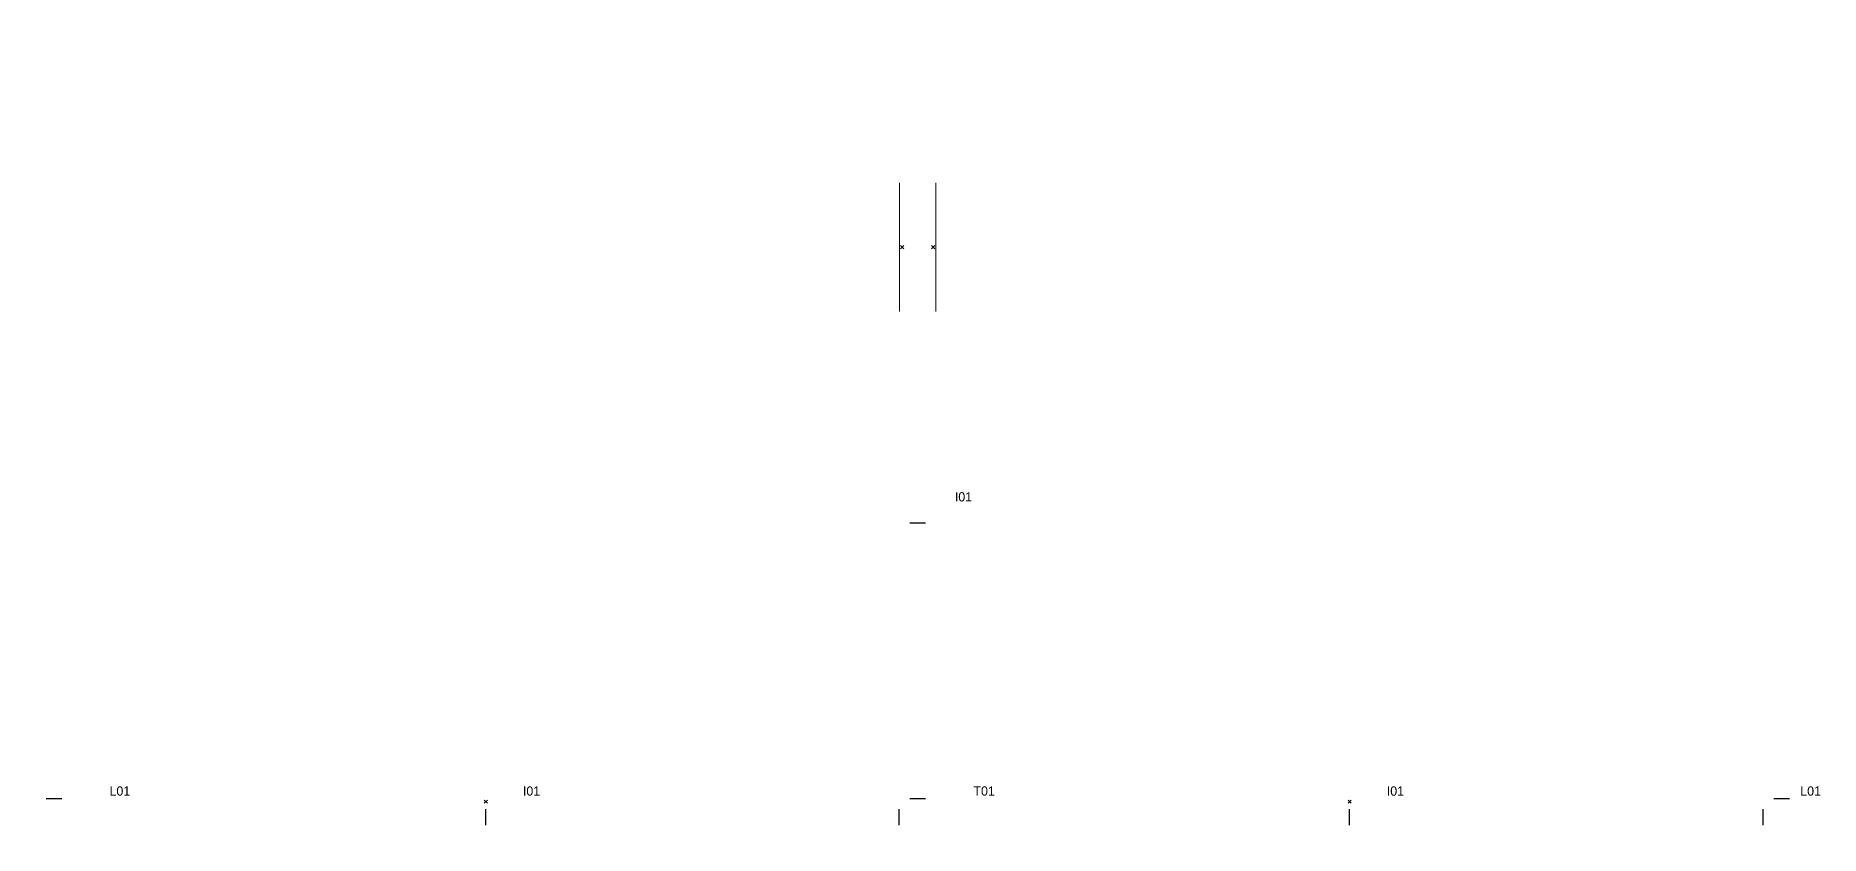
# Model space of a CAD drawing. Header units: inches. Extents: x 162 to 11993, y 18 to 332.
# Drawn here: x 9280.5 to 9436, y 27.8 to 97.4 of the extents above; entities that cross this region are included whole.
import ezdxf
from ezdxf.enums import TextEntityAlignment as Align

# ---------------------------------------------------------------- set-up
doc = ezdxf.new("R2010")
doc.units = ezdxf.units.IN
doc.header["$MEASUREMENT"] = 0
for name, color, linetype in [('DD2D_Geometry', 7, 'Continuous'), ('ENFASIS NEW', 7, 'Continuous'), ('Id Unión', 7, 'Continuous')]:
    doc.layers.add(name, color=color, linetype=linetype)
doc.styles.get("Standard").update_dxf_attribs({"font": 'stylu.ttf'})

msp = doc.modelspace()

# ---------------------------------------------------------------- texts
at = {"layer": 'Id Unión'}
for s, p in [('I01', (9360.58, 56.84)), ('L01', (9286.92, 31.21)), ('I01', (9322.94, 31.21)), ('T01', (9362.2, 31.21)), ('I01', (9398.22, 31.21)), ('L01', (9434.25, 31.21))]:
    msp.add_text(s, height=0.807, dxfattribs=at).set_placement(p)

# ---------------------------------------------------------------- blocks, each defined once
blk = doc.blocks.new('DD101036423D')
blk.add_line((0, 0.0175), (0, -0.0175))
blk = doc.blocks.new('SPACE_DD10103642')
blk.add_blockref('DD101036423D', (0, 0))
blk = doc.blocks.new('DD101024423D')
blk.add_line((0, 0.0175), (0, -0.0175))
blk = doc.blocks.new('SPACE_DD10102442')
blk.add_blockref('DD101024423D', (0, 0))
blk = doc.blocks.new('DD101048423D')
blk.add_line((0, 0.0175), (0, -0.0175))
blk = doc.blocks.new('SPACE_DD10104842')
blk.add_blockref('DD101048423D', (0, 0))
blk = doc.blocks.new('DD101030423D')
blk.add_line((0, 0.0175), (0, -0.0175))
blk = doc.blocks.new('SPACE_DD10103042')
blk.add_blockref('DD101030423D', (0, 0))
blk = doc.blocks.new('DD40102472AB')
at = {"color": 1}
for p, q in [((0.0035, -0.0035), (-0.0035, 0.0035)), ((0.0035, 0.0035), (-0.0035, -0.0035))]:
    blk.add_line(p, q, dxfattribs=at)
blk.add_point((0, 0))
blk.add_point((0, 0))
blk.add_point((0, 0), dxfattribs=at)
blk = doc.blocks.new('DD40102448AB')
at = {"color": 1}
for p, q in [((0.0035, -0.0035), (-0.0035, 0.0035)), ((0.0035, 0.0035), (-0.0035, -0.0035))]:
    blk.add_line(p, q, dxfattribs=at)
blk.add_point((0, 0))
blk.add_point((0, 0))
blk.add_point((0, 0), dxfattribs=at)
blk = doc.blocks.new('DD20153023')
blk.add_attdef('A', text='', height=0.03).set_placement((0.376, 0.156, 0.012), align=Align.MIDDLE_CENTER)
blk = doc.blocks.new('DD20113012')
blk.add_attdef('A', text='', height=0.03).set_placement((0.376, 0.156, 0.012), align=Align.MIDDLE_CENTER)
blk = doc.blocks.new('DD20113006')
blk.add_attdef('A', text='', height=0.03).set_placement((0.376, 0.076, 0.012), align=Align.MIDDLE_CENTER)
blk = doc.blocks.new('DD20153005')
blk.add_attdef('A', text='', height=0.03).set_placement((0.376, 0.076, 0.012), align=Align.MIDDLE_CENTER)
blk = doc.blocks.new('DD20113024')
blk.add_attdef('A', text='', height=0.03).set_placement((0.376, 0.156, 0.012), align=Align.MIDDLE_CENTER)
blk = doc.blocks.new('DD20153623')
blk.add_attdef('A', text='', height=0.03).set_placement((0.4525, 0.156, 0.012), align=Align.MIDDLE_CENTER)
blk = doc.blocks.new('DD20113612')
blk.add_attdef('A', text='', height=0.03).set_placement((0.4525, 0.156, 0.012), align=Align.MIDDLE_CENTER)
blk = doc.blocks.new('DD20113606')
blk.add_attdef('A', text='', height=0.03).set_placement((0.4525, 0.076, 0.012), align=Align.MIDDLE_CENTER)
blk = doc.blocks.new('DD20153629')
blk.add_attdef('A', text='', height=0.03).set_placement((0.4525, 0.156, 0.012), align=Align.MIDDLE_CENTER)
blk = doc.blocks.new('DD20152429')
blk.add_attdef('A', text='', height=0.03).set_placement((0.3, 0.156, 0.012), align=Align.MIDDLE_CENTER)
blk = doc.blocks.new('DD20112412')
blk.add_attdef('A', text='', height=0.03).set_placement((0.3, 0.156, 0.012), align=Align.MIDDLE_CENTER)
blk = doc.blocks.new('DD20154817')
blk.add_attdef('A', text='', height=0.03).set_placement((0.5285, 0.156, 0.012), align=Align.MIDDLE_CENTER)
blk = doc.blocks.new('DD20314812')
at = {"color": 0, "linetype": 'Continuous', "lineweight": 0}
for p, q in [((0.57, 0.164, 0.012), (0.57, 0.129, 0.012)), ((0.64, 0.164, 0.012), (0.57, 0.164, 0.012)), ((0.64, 0.129, 0.012), (0.64, 0.164, 0.012)), ((0.57, 0.129, 0.012), (0.64, 0.129, 0.012)), ((0.7475, 0.1065, 0.012), (0.4625, 0.1065, 0.012)), ((0.4625, 0.1065, 0.012), (0.4625, 0.0165, 0.012)), ((0.7475, 0.0165, 0.012), (0.7475, 0.1065, 0.012)), ((0.4625, 0.0165, 0.012), (0.7475, 0.0165, 0.012))]:
    blk.add_line(p, q, dxfattribs=at)
for centre, start, end in [((0.5635, 0.1465, 0.012), 0, 180), ((0.5635, 0.1465, 0.012), 180, 0), ((0.6465, 0.1465, 0.012), 0, 180), ((0.6465, 0.1465, 0.012), 180, 0)]:
    blk.add_arc(centre, 0.00159, start, end, dxfattribs=at)
blk.add_attdef('A', text='', height=0.03).set_placement((0.1483, 0.1978, 0.015), align=Align.MIDDLE_CENTER)
blk = doc.blocks.new('DD20114812')
blk.add_attdef('A', text='', height=0.03).set_placement((0.605, 0.156, 0.012), align=Align.MIDDLE_CENTER)

# ---------------------------------------------------------------- block references
at = {"layer": 'DD2D_Geometry', "extrusion": (-1, 1.22465e-16, 2.22045e-16)}
ref = msp.add_blockref('DD20314812', (-102.81, 16.97, -9356.23), dxfattribs=dict(at, xscale=39.3700787401575, yscale=39.3700787401575, zscale=39.3700787401575))
ref.add_attrib('A', 'S', dxfattribs={"layer": '0', "extrusion": (-1, 1.22465e-16, 2.22045e-16), "height": 1.18}).set_placement((-96.97, 24.76, -9355.64), align=Align.MIDDLE_CENTER)
at = {"layer": 'DD2D_Geometry', "extrusion": (1, 0, 2.22045e-16)}
ref = msp.add_blockref('DD20314812', (55.17, 16.97, 9358.46), dxfattribs=dict(at, xscale=39.3700787401575, yscale=39.3700787401575, zscale=39.3700787401575))
ref.add_attrib('A', 'S', dxfattribs={"layer": '0', "extrusion": (1, 0, 2.22045e-16), "height": 1.18}).set_placement((61.01, 24.76, 9359.05), align=Align.MIDDLE_CENTER)
at = {"layer": 'DD2D_Geometry', "extrusion": (-1, 1.22465e-16, 2.22045e-16)}
ref = msp.add_blockref('DD20154817', (-102.81, 0, -9356.23), dxfattribs=dict(at, xscale=39.3700787401575, yscale=39.3700787401575, zscale=39.3700787401575))
ref.add_attrib('A', 'S', dxfattribs={"layer": '0', "extrusion": (-1, 1.22465e-16, 2.22045e-16), "height": 1.18}).set_placement((-82, 6.14, -9355.76), align=Align.MIDDLE_CENTER)
ref = msp.add_blockref('DD20114812', (-102.81, 28.74, -9356.23), dxfattribs=dict(at, xscale=39.3700787401575, yscale=39.3700787401575, zscale=39.3700787401575))
ref.add_attrib('A', 'TR0', dxfattribs={"layer": '0', "extrusion": (-1, 1.22465e-16, 2.22045e-16), "height": 1.181}).set_placement((-78.99, 34.88, -9355.76), align=Align.MIDDLE_CENTER)
at = {"layer": 'DD2D_Geometry', "extrusion": (1, 0, 2.22045e-16)}
ref = msp.add_blockref('DD20114812', (55.17, 28.74, 9358.46), dxfattribs=dict(at, xscale=39.3700787401575, yscale=39.3700787401575, zscale=39.3700787401575))
ref.add_attrib('A', 'TR0', dxfattribs={"layer": '0', "extrusion": (1, 0, 2.22045e-16), "height": 1.181}).set_placement((78.99, 34.88, 9358.93), align=Align.MIDDLE_CENTER)
ref = msp.add_blockref('DD20154817', (55.17, 0, 9358.46), dxfattribs=dict(at, xscale=39.3700787401575, yscale=39.3700787401575, zscale=39.3700787401575))
ref.add_attrib('A', 'S', dxfattribs={"layer": '0', "extrusion": (1, 0, 2.22045e-16), "height": 1.18}).set_placement((75.98, 6.14, 9358.93), align=Align.MIDDLE_CENTER)
at = {"layer": 'DD2D_Geometry', "xscale": 39.3700787401575, "yscale": 39.3700787401575, "zscale": 39.3700787401575}
for name, p, rotation in [('SPACE_DD10104842', (9357.34, 54.97), 90), ('SPACE_DD10103042', (9282.07, 30.96), 90), ('SPACE_DD10103642', (9319.71, 29.34), 180), ('SPACE_DD10103642', (9355.73, 29.34), 180), ('SPACE_DD10102442', (9357.34, 30.96), 90), ('SPACE_DD10103642', (9394.98, 29.34), 180), ('SPACE_DD10103642', (9431.01, 29.34), 180), ('SPACE_DD10103042', (9432.62, 30.96), 90)]:
    msp.add_blockref(name, p, dxfattribs=dict(at, rotation=rotation))
at = {"layer": 'DD2D_Geometry', "extrusion": (-1, 1.22465e-16, 2.22045e-16)}
ref = msp.add_blockref('DD20113012', (-60.76, 22.99, -9280.95), dxfattribs=dict(at, xscale=39.3700787401575, yscale=39.3700787401575, zscale=39.3700787401575))
ref.add_attrib('A', 'TR0', dxfattribs={"layer": '0', "extrusion": (-1, 1.22465e-16, 2.22045e-16), "height": 1.181}).set_placement((-45.96, 29.13, -9280.48), align=Align.MIDDLE_CENTER)
ref = msp.add_blockref('DD20113006', (-60.76, 34.76, -9280.95), dxfattribs=dict(at, xscale=39.3700787401575, yscale=39.3700787401575, zscale=39.3700787401575))
ref.add_attrib('A', 'TR0', dxfattribs={"layer": '0', "extrusion": (-1, 1.22465e-16, 2.22045e-16), "height": 1.181}).set_placement((-45.96, 37.76, -9280.48), align=Align.MIDDLE_CENTER)
at = {"layer": 'DD2D_Geometry', "extrusion": (1, 0, 2.22045e-16)}
ref = msp.add_blockref('DD20113024', (31.15, 5.2, 9283.18), dxfattribs=dict(at, xscale=39.3700787401575, yscale=39.3700787401575, zscale=39.3700787401575))
ref.add_attrib('A', 'TR0', dxfattribs={"layer": '0', "extrusion": (1, 0, 2.22045e-16), "height": 1.181}).set_placement((45.96, 11.34, 9283.66), align=Align.MIDDLE_CENTER)
ref = msp.add_blockref('DD20113012', (31.15, 28.98, 9283.18), dxfattribs=dict(at, xscale=39.3700787401575, yscale=39.3700787401575, zscale=39.3700787401575))
ref.add_attrib('A', 'TR0', dxfattribs={"layer": '0', "extrusion": (1, 0, 2.22045e-16), "height": 1.181}).set_placement((45.96, 35.12, 9283.66), align=Align.MIDDLE_CENTER)
at = {"layer": 'DD2D_Geometry', "extrusion": (-1, 1.22465e-16, 2.22045e-16)}
ref = msp.add_blockref('DD20113024', (-60.76, 5.2, -9431.51), dxfattribs=dict(at, xscale=39.3700787401575, yscale=39.3700787401575, zscale=39.3700787401575))
ref.add_attrib('A', 'TR0', dxfattribs={"layer": '0', "extrusion": (-1, 1.22465e-16, 2.22045e-16), "height": 1.181}).set_placement((-45.96, 11.34, -9431.03), align=Align.MIDDLE_CENTER)
ref = msp.add_blockref('DD20113012', (-60.76, 28.98, -9431.51), dxfattribs=dict(at, xscale=39.3700787401575, yscale=39.3700787401575, zscale=39.3700787401575))
ref.add_attrib('A', 'TR0', dxfattribs={"layer": '0', "extrusion": (-1, 1.22465e-16, 2.22045e-16), "height": 1.181}).set_placement((-45.96, 35.12, -9431.03), align=Align.MIDDLE_CENTER)
at = {"layer": 'DD2D_Geometry', "extrusion": (1, 0, 2.22045e-16)}
ref = msp.add_blockref('DD20113012', (31.15, 22.99, 9433.73), dxfattribs=dict(at, xscale=39.3700787401575, yscale=39.3700787401575, zscale=39.3700787401575))
ref.add_attrib('A', 'TR0', dxfattribs={"layer": '0', "extrusion": (1, 0, 2.22045e-16), "height": 1.181}).set_placement((45.96, 29.13, 9434.21), align=Align.MIDDLE_CENTER)
ref = msp.add_blockref('DD20113006', (31.15, 34.76, 9433.73), dxfattribs=dict(at, xscale=39.3700787401575, yscale=39.3700787401575, zscale=39.3700787401575))
ref.add_attrib('A', 'TR0', dxfattribs={"layer": '0', "extrusion": (1, 0, 2.22045e-16), "height": 1.181}).set_placement((45.96, 37.76, 9434.21), align=Align.MIDDLE_CENTER)
at = {"layer": 'DD2D_Geometry', "extrusion": (-1, 1.22465e-16, 2.22045e-16)}
ref = msp.add_blockref('DD20153023', (-60.76, 0, -9280.95), dxfattribs=dict(at, xscale=39.3700787401575, yscale=39.3700787401575, zscale=39.3700787401575))
ref.add_attrib('A', 'S', dxfattribs={"layer": '0', "extrusion": (-1, 1.22465e-16, 2.22045e-16), "height": 1.18}).set_placement((-45.96, 6.14, -9280.48), align=Align.MIDDLE_CENTER)
at = {"layer": 'DD2D_Geometry', "extrusion": (1, 0, 2.22045e-16)}
ref = msp.add_blockref('DD20153005', (31.15, 0, 9283.18), dxfattribs=dict(at, xscale=39.3700787401575, yscale=39.3700787401575, zscale=39.3700787401575))
ref.add_attrib('A', 'S', dxfattribs={"layer": '0', "extrusion": (1, 0, 2.22045e-16), "height": 1.18}).set_placement((45.96, 2.99, 9283.66), align=Align.MIDDLE_CENTER)
at = {"layer": 'DD2D_Geometry', "extrusion": (-1, 1.22465e-16, 2.22045e-16)}
ref = msp.add_blockref('DD20153005', (-60.76, 0, -9431.51), dxfattribs=dict(at, xscale=39.3700787401575, yscale=39.3700787401575, zscale=39.3700787401575))
ref.add_attrib('A', 'S', dxfattribs={"layer": '0', "extrusion": (-1, 1.22465e-16, 2.22045e-16), "height": 1.18}).set_placement((-45.96, 2.99, -9431.03), align=Align.MIDDLE_CENTER)
at = {"layer": 'DD2D_Geometry', "extrusion": (1, 0, 2.22045e-16)}
ref = msp.add_blockref('DD20153023', (31.15, 0, 9433.73), dxfattribs=dict(at, xscale=39.3700787401575, yscale=39.3700787401575, zscale=39.3700787401575))
ref.add_attrib('A', 'S', dxfattribs={"layer": '0', "extrusion": (1, 0, 2.22045e-16), "height": 1.18}).set_placement((45.96, 6.14, 9434.21), align=Align.MIDDLE_CENTER)
at = {"layer": 'DD2D_Geometry', "extrusion": (-1, 1.22465e-16, 2.22045e-16)}
ref = msp.add_blockref('DD20112412', (-54.78, 28.98, -9356.23), dxfattribs=dict(at, xscale=39.3700787401575, yscale=39.3700787401575, zscale=39.3700787401575))
ref.add_attrib('A', 'TR0', dxfattribs={"layer": '0', "extrusion": (-1, 1.22465e-16, 2.22045e-16), "height": 1.181}).set_placement((-42.96, 35.12, -9355.76), align=Align.MIDDLE_CENTER)
at = {"layer": 'DD2D_Geometry', "extrusion": (1, 0, 2.22045e-16)}
ref = msp.add_blockref('DD20112412', (31.15, 28.98, 9358.46), dxfattribs=dict(at, xscale=39.3700787401575, yscale=39.3700787401575, zscale=39.3700787401575))
ref.add_attrib('A', 'TR0', dxfattribs={"layer": '0', "extrusion": (1, 0, 2.22045e-16), "height": 1.181}).set_placement((42.96, 35.12, 9358.93), align=Align.MIDDLE_CENTER)
at = {"layer": 'DD2D_Geometry', "extrusion": (-1, 1.22465e-16, 2.22045e-16)}
ref = msp.add_blockref('DD20152429', (-54.78, 0, -9356.23), dxfattribs=dict(at, xscale=39.3700787401575, yscale=39.3700787401575, zscale=39.3700787401575))
ref.add_attrib('A', 'S', dxfattribs={"layer": '0', "extrusion": (-1, 1.22465e-16, 2.22045e-16), "height": 1.18}).set_placement((-42.96, 6.14, -9355.76), align=Align.MIDDLE_CENTER)
at = {"layer": 'DD2D_Geometry', "extrusion": (1, 0, 2.22045e-16)}
ref = msp.add_blockref('DD20152429', (31.15, 0, 9358.46), dxfattribs=dict(at, xscale=39.3700787401575, yscale=39.3700787401575, zscale=39.3700787401575))
ref.add_attrib('A', 'S', dxfattribs={"layer": '0', "extrusion": (1, 0, 2.22045e-16), "height": 1.18}).set_placement((42.96, 6.14, 9358.93), align=Align.MIDDLE_CENTER)
at = {"layer": 'DD2D_Geometry', "extrusion": (0, 1, 2.22045e-16)}
ref = msp.add_blockref('DD20113612', (-9319.51, 28.98, 30.46), dxfattribs=dict(at, xscale=39.3700787401575, yscale=39.3700787401575, zscale=39.3700787401575))
ref.add_attrib('A', 'TR0', dxfattribs={"layer": '0', "extrusion": (0, 1, 2.22045e-16), "height": 1.181}).set_placement((-9301.69, 35.12, 30.93), align=Align.MIDDLE_CENTER)
ref = msp.add_blockref('DD20153629', (-9319.51, 0, 30.46), dxfattribs=dict(at, xscale=39.3700787401575, yscale=39.3700787401575, zscale=39.3700787401575))
ref.add_attrib('A', 'S', dxfattribs={"layer": '0', "extrusion": (0, 1, 2.22045e-16), "height": 1.18}).set_placement((-9301.69, 6.14, 30.93), align=Align.MIDDLE_CENTER)
ref = msp.add_blockref('DD20113612', (-9355.53, 28.98, 30.46), dxfattribs=dict(at, xscale=39.3700787401575, yscale=39.3700787401575, zscale=39.3700787401575))
ref.add_attrib('A', 'TR0', dxfattribs={"layer": '0', "extrusion": (0, 1, 2.22045e-16), "height": 1.181}).set_placement((-9337.72, 35.12, 30.93), align=Align.MIDDLE_CENTER)
ref = msp.add_blockref('DD20153629', (-9355.53, 0, 30.46), dxfattribs=dict(at, xscale=39.3700787401575, yscale=39.3700787401575, zscale=39.3700787401575))
ref.add_attrib('A', 'S', dxfattribs={"layer": '0', "extrusion": (0, 1, 2.22045e-16), "height": 1.18}).set_placement((-9337.72, 6.14, 30.93), align=Align.MIDDLE_CENTER)
ref = msp.add_blockref('DD20113612', (-9394.79, 28.98, 30.46), dxfattribs=dict(at, xscale=39.3700787401575, yscale=39.3700787401575, zscale=39.3700787401575))
ref.add_attrib('A', 'TR0', dxfattribs={"layer": '0', "extrusion": (0, 1, 2.22045e-16), "height": 1.181}).set_placement((-9376.97, 35.12, 30.93), align=Align.MIDDLE_CENTER)
ref = msp.add_blockref('DD20153629', (-9394.79, 0, 30.46), dxfattribs=dict(at, xscale=39.3700787401575, yscale=39.3700787401575, zscale=39.3700787401575))
ref.add_attrib('A', 'S', dxfattribs={"layer": '0', "extrusion": (0, 1, 2.22045e-16), "height": 1.18}).set_placement((-9376.97, 6.14, 30.93), align=Align.MIDDLE_CENTER)
ref = msp.add_blockref('DD20113612', (-9430.81, 28.98, 30.46), dxfattribs=dict(at, xscale=39.3700787401575, yscale=39.3700787401575, zscale=39.3700787401575))
ref.add_attrib('A', 'TR0', dxfattribs={"layer": '0', "extrusion": (0, 1, 2.22045e-16), "height": 1.181}).set_placement((-9412.99, 35.12, 30.93), align=Align.MIDDLE_CENTER)
ref = msp.add_blockref('DD20153629', (-9430.81, 0, 30.46), dxfattribs=dict(at, xscale=39.3700787401575, yscale=39.3700787401575, zscale=39.3700787401575))
ref.add_attrib('A', 'S', dxfattribs={"layer": '0', "extrusion": (0, 1, 2.22045e-16), "height": 1.18}).set_placement((-9412.99, 6.14, 30.93), align=Align.MIDDLE_CENTER)
at = {"layer": 'DD2D_Geometry', "extrusion": (-1.22465e-16, -1, 2.22045e-16)}
ref = msp.add_blockref('DD20113612', (9283.88, 22.99, -28.23), dxfattribs=dict(at, xscale=39.3700787401575, yscale=39.3700787401575, zscale=39.3700787401575))
ref.add_attrib('A', 'TR0', dxfattribs={"layer": '0', "extrusion": (-1.22465e-16, -1, 2.22045e-16), "height": 1.181}).set_placement((9301.69, 29.13, -27.76), align=Align.MIDDLE_CENTER)
ref = msp.add_blockref('DD20113606', (9283.88, 34.76, -28.23), dxfattribs=dict(at, xscale=39.3700787401575, yscale=39.3700787401575, zscale=39.3700787401575))
ref.add_attrib('A', 'TR0', dxfattribs={"layer": '0', "extrusion": (-1.22465e-16, -1, 2.22045e-16), "height": 1.181}).set_placement((9301.69, 37.76, -27.76), align=Align.MIDDLE_CENTER)
ref = msp.add_blockref('DD20153623', (9283.88, 0, -28.23), dxfattribs=dict(at, xscale=39.3700787401575, yscale=39.3700787401575, zscale=39.3700787401575))
ref.add_attrib('A', 'S', dxfattribs={"layer": '0', "extrusion": (-1.22465e-16, -1, 2.22045e-16), "height": 1.18}).set_placement((9301.69, 6.14, -27.76), align=Align.MIDDLE_CENTER)
ref = msp.add_blockref('DD20113612', (9319.9, 22.99, -28.23), dxfattribs=dict(at, xscale=39.3700787401575, yscale=39.3700787401575, zscale=39.3700787401575))
ref.add_attrib('A', 'TR0', dxfattribs={"layer": '0', "extrusion": (-1.22465e-16, -1, 2.22045e-16), "height": 1.181}).set_placement((9337.72, 29.13, -27.76), align=Align.MIDDLE_CENTER)
ref = msp.add_blockref('DD20113606', (9319.9, 34.76, -28.23), dxfattribs=dict(at, xscale=39.3700787401575, yscale=39.3700787401575, zscale=39.3700787401575))
ref.add_attrib('A', 'TR0', dxfattribs={"layer": '0', "extrusion": (-1.22465e-16, -1, 2.22045e-16), "height": 1.181}).set_placement((9337.72, 37.76, -27.76), align=Align.MIDDLE_CENTER)
ref = msp.add_blockref('DD20153623', (9319.9, 0, -28.23), dxfattribs=dict(at, xscale=39.3700787401575, yscale=39.3700787401575, zscale=39.3700787401575))
ref.add_attrib('A', 'S', dxfattribs={"layer": '0', "extrusion": (-1.22465e-16, -1, 2.22045e-16), "height": 1.18}).set_placement((9337.72, 6.14, -27.76), align=Align.MIDDLE_CENTER)
ref = msp.add_blockref('DD20113612', (9359.16, 22.99, -28.23), dxfattribs=dict(at, xscale=39.3700787401575, yscale=39.3700787401575, zscale=39.3700787401575))
ref.add_attrib('A', 'TR0', dxfattribs={"layer": '0', "extrusion": (-1.22465e-16, -1, 2.22045e-16), "height": 1.181}).set_placement((9376.97, 29.13, -27.76), align=Align.MIDDLE_CENTER)
ref = msp.add_blockref('DD20113606', (9359.16, 34.76, -28.23), dxfattribs=dict(at, xscale=39.3700787401575, yscale=39.3700787401575, zscale=39.3700787401575))
ref.add_attrib('A', 'TR0', dxfattribs={"layer": '0', "extrusion": (-1.22465e-16, -1, 2.22045e-16), "height": 1.181}).set_placement((9376.97, 37.76, -27.76), align=Align.MIDDLE_CENTER)
ref = msp.add_blockref('DD20153623', (9359.16, 0, -28.23), dxfattribs=dict(at, xscale=39.3700787401575, yscale=39.3700787401575, zscale=39.3700787401575))
ref.add_attrib('A', 'S', dxfattribs={"layer": '0', "extrusion": (-1.22465e-16, -1, 2.22045e-16), "height": 1.18}).set_placement((9376.97, 6.14, -27.76), align=Align.MIDDLE_CENTER)
ref = msp.add_blockref('DD20113612', (9395.18, 22.99, -28.23), dxfattribs=dict(at, xscale=39.3700787401575, yscale=39.3700787401575, zscale=39.3700787401575))
ref.add_attrib('A', 'TR0', dxfattribs={"layer": '0', "extrusion": (-1.22465e-16, -1, 2.22045e-16), "height": 1.181}).set_placement((9412.99, 29.13, -27.76), align=Align.MIDDLE_CENTER)
ref = msp.add_blockref('DD20113606', (9395.18, 34.76, -28.23), dxfattribs=dict(at, xscale=39.3700787401575, yscale=39.3700787401575, zscale=39.3700787401575))
ref.add_attrib('A', 'TR0', dxfattribs={"layer": '0', "extrusion": (-1.22465e-16, -1, 2.22045e-16), "height": 1.181}).set_placement((9412.99, 37.76, -27.76), align=Align.MIDDLE_CENTER)
ref = msp.add_blockref('DD20153623', (9395.18, 0, -28.23), dxfattribs=dict(at, xscale=39.3700787401575, yscale=39.3700787401575, zscale=39.3700787401575))
ref.add_attrib('A', 'S', dxfattribs={"layer": '0', "extrusion": (-1.22465e-16, -1, 2.22045e-16), "height": 1.18}).set_placement((9412.99, 6.14, -27.76), align=Align.MIDDLE_CENTER)
at = {"layer": 'ENFASIS NEW', "xscale": 39.3700787401575, "yscale": 39.3700787401575, "zscale": 39.3700787401575}
for name, p, rotation in [('DD40102448AB', (9355.99, 78.99), 270), ('DD40102448AB', (9358.69, 78.99), 90), ('DD40102472AB', (9319.71, 30.69), 180), ('DD40102472AB', (9394.98, 30.69), 180)]:
    msp.add_blockref(name, p, dxfattribs=dict(at, rotation=rotation))

msp.set_redraw_order([(e.dxf.handle, doc.entitydb.next_handle()) for e in msp.query("TEXT MTEXT ATTDEF DIMENSION ARC_DIMENSION")])  # texts and dimensions are drawn at this point

doc.saveas('drawing.dxf')
